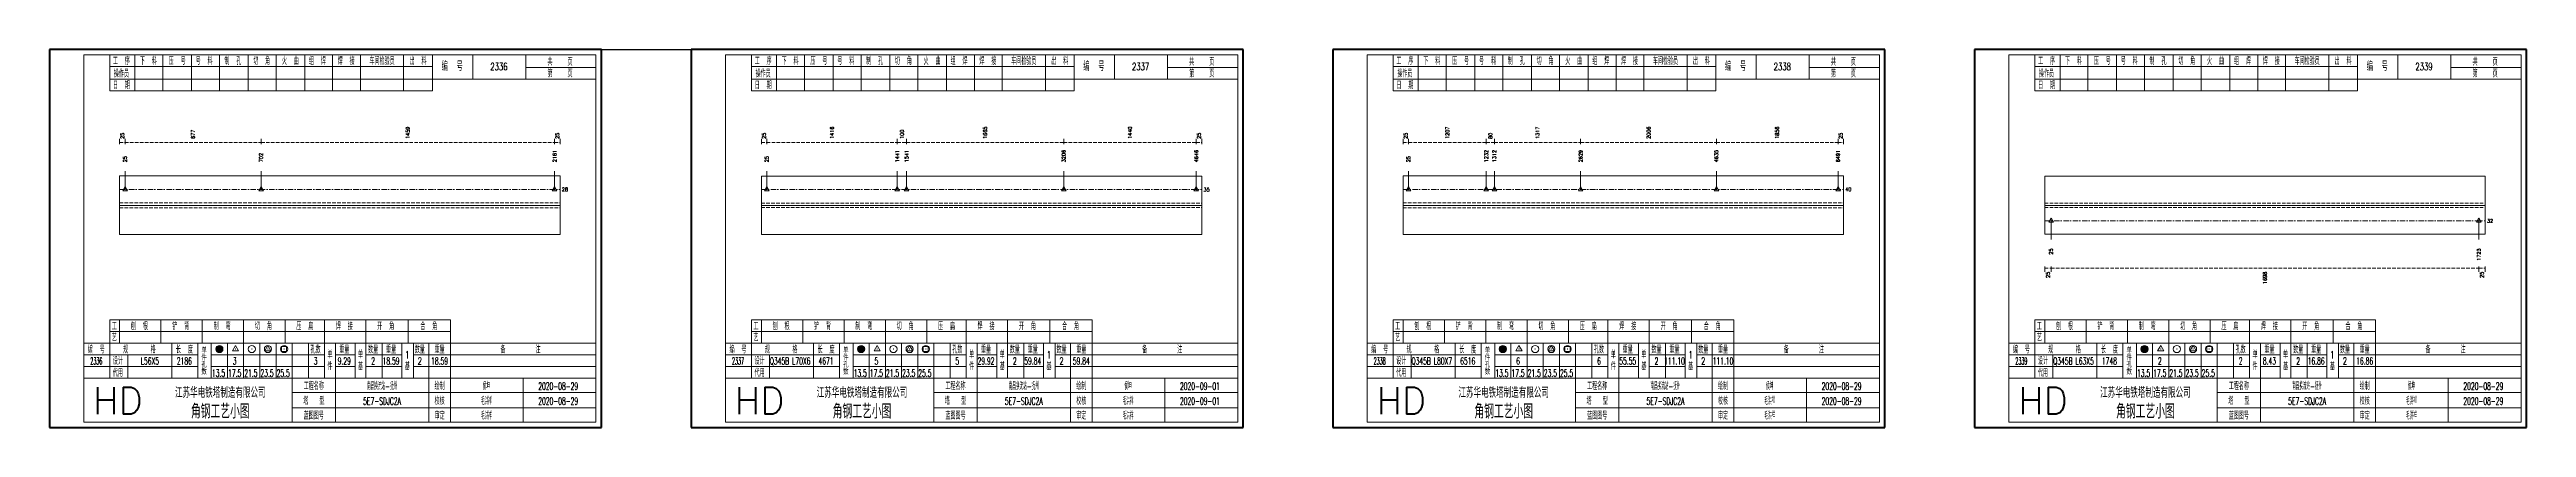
# Model space of a CAD drawing. Extents: x 0 to 5305, y 0 to 1513.
# Drawn here: x 2856 to 4234, y 260 to 471 of the extents above; entities that cross this region are included whole.
import ezdxf
from ezdxf.enums import TextEntityAlignment as Align

# ---------------------------------------------------------------- set-up
doc = ezdxf.new("R2010")
doc.units = 0
doc.header["$MEASUREMENT"] = 0
doc.linetypes.add('一点画线', pattern=[5.2, 3, -1, 0.2, -1])
doc.linetypes.add('虚线', pattern=[2.75, 2, -0.75])
doc.layers.get('0').update_dxf_attribs({"linetype": 'CONTINUOUS', "lineweight": 25})
doc.layers.add('1', color=7, linetype='CONTINUOUS', lineweight=25)
doc.layers.add('4', color=7, linetype='CONTINUOUS', lineweight=25)
doc.styles.get("Standard").update_dxf_attribs({"font": 'simplex.shx', "width": 0.7, "height": 3, "bigfont": 'gbhzfs.shx'})

msp = doc.modelspace()

# ---------------------------------------------------------------- texts
at = {"color": 8, "linetype": 'Continuous', "lineweight": 9}
for s, p in [('1459', (3055.3, 421.2)), ('1207', (3633.7, 421.2)), ('1317', (3683.8, 421.2)), ('2006', (3745.6, 421.2)), ('1856', (3817.1, 421.2)), ('25', (2896.5, 421.2)), ('677', (2935.8, 421.2)), ('25', (3138.5, 421.2)), ('25', (3610.5, 421.2)), ('80', (3657.6, 421.2)), ('25', (3852.5, 421.2))]:
    msp.add_text(s, height=2, rotation=90, dxfattribs=at).set_placement(p, align=Align.MIDDLE_LEFT)
at = {"color": 2, "linetype": 'Continuous', "lineweight": 9}
for s, p in [('1416', (3291.3, 421.2)), ('1665', (3376.5, 421.2)), ('1440', (3457.1, 421.2)), ('25', (3253.5, 421.2)), ('100', (3330.2, 421.2)), ('25', (3495.5, 421.2))]:
    msp.add_text(s, height=2, rotation=90, dxfattribs=at).set_placement(p, align=Align.MIDDLE_LEFT)
at = {"color": 7, "linetype": 'Continuous', "lineweight": 13}
for s, p in [('2161', (3137, 408.2)), ('1232', (3655.3, 408.2)), ('1312', (3659.8, 408.2)), ('2629', (3707.8, 408.2)), ('4635', (3783.3, 408.2)), ('6491', (3851, 408.2)), ('25', (2898, 408.2)), ('702', (2973.7, 408.2)), ('25', (3612, 408.2))]:
    msp.add_text(s, height=2, rotation=90, dxfattribs=at).set_placement(p, align=Align.MIDDLE_LEFT)
at = {"color": 2, "linetype": 'Continuous', "lineweight": 13}
for s, p in [('1441', (3327.6, 408.2)), ('1541', (3332.8, 408.2)), ('3206', (3420.2, 408.2)), ('4646', (3494, 408.2)), ('25', (3255, 408.2))]:
    msp.add_text(s, height=2, rotation=90, dxfattribs=at).set_placement(p, align=Align.MIDDLE_LEFT)
at = {"color": 7, "linetype": 'Continuous', "lineweight": 13}
for s, p in [('28', (3141, 393.1)), ('40', (3855, 393.1)), ('32', (4212, 375.6))]:
    msp.add_text(s, height=2, dxfattribs=at).set_placement(p, align=Align.MIDDLE_LEFT)
at = {"color": 2, "linetype": 'Continuous', "lineweight": 13}
msp.add_text('35', height=2, dxfattribs=at).set_placement((3498, 393), align=Align.MIDDLE_LEFT)
at = {"color": 8, "linetype": 'Continuous', "lineweight": 9}
for s, p in [('25', (3967.8, 347.2)), ('1698', (4088.5, 347.2)), ('25', (4209.2, 347.2))]:
    msp.add_text(s, height=2, rotation=90, dxfattribs=at).set_placement(p, align=Align.MIDDLE_RIGHT)
at = {"layer": '1', "color": 7, "linetype": 'Continuous', "lineweight": 13}
for s, p in [('25', (3969.5, 360.2)), ('1723', (4207.5, 360.2))]:
    msp.add_text(s, height=2, rotation=90, dxfattribs=at).set_placement(p, align=Align.MIDDLE_RIGHT)
at = {"layer": '4', "color": 1, "linetype": 'Continuous', "lineweight": 13}
for s, height, width, p in [('工  序', 4, 0.7, (2896, 464.5)), ('操作员', 4, 0.7, (2896, 457.5)), ('下  料', 4, 0.7, (2911, 464.5)), ('压  号', 4, 0.7, (2927, 464.5)), ('号  料', 4, 0.7, (2942, 464.5)), ('制  孔', 4, 0.7, (2958, 464.5)), ('切  角', 4, 0.7, (2974, 464.5)), ('火  曲', 4, 0.7, (2990, 464.5)), ('组  焊', 4, 0.7, (3005, 464.5)), ('焊  接', 4, 0.7, (3021, 464.5)), ('车间检验员', 4, 0.7, (3041, 464.5)), ('出  料', 4, 0.7, (3061, 464.5)), ('编  号', 5, 0.7, (3080, 461.5)), ('2336', 4, 0.7, (3106, 461.5)), ('共    页', 4, 0.7, (3140, 464)), ('第    页', 4, 0.7, (3140, 457.5)), ('工  序', 4, 0.7, (3610, 464.5)), ('操作员', 4, 0.7, (3610, 457.5)), ('下  料', 4, 0.7, (3625, 464.5)), ('压  号', 4, 0.7, (3641, 464.5)), ('号  料', 4, 0.7, (3656, 464.5)), ('制  孔', 4, 0.7, (3672, 464.5)), ('切  角', 4, 0.7, (3688, 464.5)), ('火  曲', 4, 0.7, (3704, 464.5)), ('组  焊', 4, 0.7, (3719, 464.5)), ('焊  接', 4, 0.7, (3735, 464.5)), ('车间检验员', 4, 0.7, (3755, 464.5)), ('出  料', 4, 0.7, (3775, 464.5)), ('编  号', 5, 0.7, (3794, 461.5)), ('2338', 4, 0.7, (3820, 461.5)), ('共    页', 4, 0.7, (3854, 464)), ('第    页', 4, 0.7, (3854, 457.5)), ('工  序', 4, 0.7, (3967, 464.5)), ('操作员', 4, 0.7, (3967, 457.5)), ('下  料', 4, 0.7, (3982, 464.5)), ('压  号', 4, 0.7, (3998, 464.5)), ('号  料', 4, 0.7, (4013, 464.5)), ('制  孔', 4, 0.7, (4029, 464.5)), ('切  角', 4, 0.7, (4045, 464.5)), ('火  曲', 4, 0.7, (4061, 464.5)), ('组  焊', 4, 0.7, (4076, 464.5)), ('焊  接', 4, 0.7, (4092, 464.5)), ('车间检验员', 4, 0.7, (4112, 464.5)), ('出  料', 4, 0.7, (4132, 464.5)), ('编  号', 5, 0.7, (4151, 461.5)), ('2339', 4, 0.7, (4177, 461.5)), ('共    页', 4, 0.7, (4211, 464)), ('第    页', 4, 0.7, (4211, 457.5)), ('日  期', 4, 0.7, (2896, 451)), ('日  期', 4, 0.7, (3610, 451)), ('日  期', 4, 0.7, (3967, 451)), ('工', 4, 0.7, (2892, 316.8)), ('刨  根', 4, 0.7, (2906, 316.8)), ('铲  背', 4, 0.7, (2929, 316.8)), ('制  弯', 4, 0.7, (2952, 316.8)), ('切  角', 4, 0.7, (2975, 316.8)), ('压  扁', 4, 0.7, (2998, 316.8)), ('焊  接', 4, 0.7, (3020, 316.8)), ('开  角', 4, 0.7, (3043, 316.8)), ('合  角', 4, 0.7, (3067, 316.8)), ('工', 4, 0.7, (3606, 316.8)), ('刨  根', 4, 0.7, (3620, 316.8)), ('铲  背', 4, 0.7, (3643, 316.8)), ('制  弯', 4, 0.7, (3666, 316.8)), ('切  角', 4, 0.7, (3689, 316.8)), ('压  扁', 4, 0.7, (3712, 316.8)), ('焊  接', 4, 0.7, (3734, 316.8)), ('开  角', 4, 0.7, (3757, 316.8)), ('合  角', 4, 0.7, (3781, 316.8)), ('工', 4, 0.7, (3963, 316.8)), ('刨  根', 4, 0.7, (3977, 316.8)), ('铲  背', 4, 0.7, (4000, 316.8)), ('制  弯', 4, 0.7, (4023, 316.8)), ('切  角', 4, 0.7, (4046, 316.8)), ('压  扁', 4, 0.7, (4069, 316.8)), ('焊  接', 4, 0.7, (4091, 316.8)), ('开  角', 4, 0.7, (4114, 316.8)), ('合  角', 4, 0.7, (4138, 316.8)), ('编  号', 4, 0.7, (2882, 303.8)), ('艺', 4, 0.7, (2892, 310.5)), ('规      格', 4, 0.7, (2906, 303.8)), ('长  度', 4, 0.7, (2931, 303.8)), ('孔数', 4, 0.7, (3004, 303.8)), ('单', 4, 0.7, (3012, 301)), ('重量', 4, 0.7, (3020, 303.8)), ('单', 4, 0.7, (3029, 301)), ('数量', 4, 0.7, (3036, 303.8)), ('重量', 4, 0.7, (3046, 303.8)), ('数量', 4, 0.7, (3062, 303.8)), ('重量', 4, 0.7, (3073, 303.8)), ('备        注', 4, 0.7, (3118, 303.8)), ('编  号', 4, 0.7, (3596, 303.8)), ('艺', 4, 0.7, (3606, 310.5)), ('规      格', 4, 0.7, (3620, 303.8)), ('长  度', 4, 0.7, (3645, 303.8)), ('孔数', 4, 0.7, (3718, 303.8)), ('单', 4, 0.7, (3726, 301)), ('重量', 4, 0.7, (3734, 303.8)), ('单', 4, 0.7, (3743, 301)), ('数量', 4, 0.7, (3750, 303.8)), ('重量', 4, 0.7, (3760, 303.8)), ('数量', 4, 0.7, (3776, 303.8)), ('重量', 4, 0.7, (3787, 303.8)), ('备        注', 4, 0.7, (3832, 303.8)), ('编  号', 4, 0.7, (3953, 303.8)), ('艺', 4, 0.7, (3963, 310.5)), ('规      格', 4, 0.7, (3977, 303.8)), ('长  度', 4, 0.7, (4002, 303.8)), ('孔数', 4, 0.7, (4075, 303.8)), ('单', 4, 0.7, (4083, 301)), ('重量', 4, 0.7, (4091, 303.8)), ('单', 4, 0.7, (4100, 301)), ('数量', 4, 0.7, (4107, 303.8)), ('重量', 4, 0.7, (4117, 303.8)), ('数量', 4, 0.7, (4133, 303.8)), ('重量', 4, 0.7, (4144, 303.8)), ('备        注', 4, 0.7, (4189, 303.8)), ('2336', 4, 0.4, (2882, 297.5)), ('代用', 4, 0.7, (2894, 290.8)), ('设计', 4, 0.7, (2894, 297.5)), (' L56X5', 4, 0.5, (2911, 297.5)), ('2186', 4, 0.5, (2931, 297.5)), ('13.5', 4, 0.5, (2950, 290.8)), ('17.5', 4, 0.5, (2959, 290.8)), ('3', 4, 0.5, (2959, 297.5)), ('21.5', 4, 0.5, (2968, 290.8)), ('23.5', 4, 0.5, (2977, 290.8)), ('25.5', 4, 0.5, (2986, 290.8)), ('3', 4, 0.5, (3004, 297.5)), ('件', 4, 0.7, (3012, 294.5)), ('9.29', 4, 0.5, (3020, 297.5)), ('基', 4, 0.7, (3029, 294.5)), ('2', 4, 0.5, (3036, 297.5)), ('18.59', 4, 0.5, (3046, 297.5)), ('基', 4, 0.7, (3055, 294.5)), ('1', 4, 0.5, (3055, 301)), ('2', 4, 0.7, (3062, 297.5)), ('18.59', 4, 0.5, (3073, 297.5)), ('2338', 4, 0.4, (3596, 297.5)), ('代用', 4, 0.7, (3608, 290.8)), ('设计', 4, 0.7, (3608, 297.5)), ('Q345B L80X7', 4, 0.5, (3625, 297.5)), ('6516', 4, 0.5, (3645, 297.5)), ('13.5', 4, 0.5, (3664, 290.8)), ('17.5', 4, 0.5, (3673, 290.8)), ('6', 4, 0.5, (3673, 297.5)), ('21.5', 4, 0.5, (3682, 290.8)), ('23.5', 4, 0.5, (3691, 290.8)), ('25.5', 4, 0.5, (3700, 290.8)), ('6', 4, 0.5, (3718, 297.5)), ('件', 4, 0.7, (3726, 294.5)), ('55.55', 4, 0.5, (3734, 297.5)), ('基', 4, 0.7, (3743, 294.5)), ('2', 4, 0.5, (3750, 297.5)), ('111.10', 4, 0.5, (3760, 297.5)), ('基', 4, 0.7, (3769, 294.5)), ('1', 4, 0.5, (3769, 301)), ('2', 4, 0.7, (3776, 297.5)), ('111.10', 4, 0.5, (3787, 297.5)), ('2339', 4, 0.4, (3953, 297.5)), ('代用', 4, 0.7, (3965, 290.8)), ('设计', 4, 0.7, (3965, 297.5)), ('Q345B L63X5', 4, 0.5, (3982, 297.5)), ('1748', 4, 0.5, (4002, 297.5)), ('13.5', 4, 0.5, (4021, 290.8)), ('17.5', 4, 0.5, (4030, 290.8)), ('2', 4, 0.5, (4030, 297.5)), ('21.5', 4, 0.5, (4039, 290.8)), ('23.5', 4, 0.5, (4048, 290.8)), ('25.5', 4, 0.5, (4057, 290.8)), ('2', 4, 0.5, (4075, 297.5)), ('件', 4, 0.7, (4083, 294.5)), ('8.43', 4, 0.5, (4091, 297.5)), ('基', 4, 0.7, (4100, 294.5)), ('2', 4, 0.5, (4107, 297.5)), ('16.86', 4, 0.5, (4117, 297.5)), ('基', 4, 0.7, (4126, 294.5)), ('1', 4, 0.5, (4126, 301)), ('2', 4, 0.7, (4133, 297.5)), ('16.86', 4, 0.5, (4144, 297.5)), ('江苏华电铁塔制造有限公司', 6, 0.7, (2951, 280)), ('塔   型', 4, 0.7, (3003, 275.2)), ('工程名称', 4, 0.7, (3003, 283.5)), ('5E7-SDJC2A', 4, 0.5, (3041, 275.2)), ('南昌换流站-抚州', 4, 0.5, (3041, 283.5)), ('绘制', 4, 0.7, (3073, 283.5)), ('校核', 4, 0.7, (3073, 275.2)), ('毛洪祥', 4, 0.5, (3099, 275.2)), ('侯坤', 4, 0.5, (3099, 283.5)), ('2020-08-29', 4, 0.5, (3139, 283.5)), ('2020-08-29', 4, 0.5, (3139, 275.2)), ('江苏华电铁塔制造有限公司', 6, 0.7, (3665, 280)), ('塔   型', 4, 0.7, (3717, 275.2)), ('工程名称', 4, 0.7, (3717, 283.5)), ('5E7-SDJC2A', 4, 0.5, (3755, 275.2)), ('南昌换流站-抚州', 4, 0.5, (3755, 283.5)), ('绘制', 4, 0.7, (3787, 283.5)), ('校核', 4, 0.7, (3787, 275.2)), ('毛洪祥', 4, 0.5, (3813, 275.2)), ('侯坤', 4, 0.5, (3813, 283.5)), ('2020-08-29', 4, 0.5, (3853, 283.5)), ('2020-08-29', 4, 0.5, (3853, 275.2)), ('江苏华电铁塔制造有限公司', 6, 0.7, (4022, 280)), ('塔   型', 4, 0.7, (4074, 275.2)), ('工程名称', 4, 0.7, (4074, 283.5)), ('5E7-SDJC2A', 4, 0.5, (4112, 275.2)), ('南昌换流站-抚州', 4, 0.5, (4112, 283.5)), ('绘制', 4, 0.7, (4144, 283.5)), ('校核', 4, 0.7, (4144, 275.2)), ('毛洪祥', 4, 0.5, (4170, 275.2)), ('侯坤', 4, 0.5, (4170, 283.5)), ('2020-08-29', 4, 0.5, (4210, 283.5)), ('2020-08-29', 4, 0.5, (4210, 275.2)), ('角钢工艺小图', 8, 0.8, (2951, 269.5)), ('蓝图图号', 4, 0.7, (3003, 267)), ('审定', 4, 0.7, (3073, 267)), ('毛洪祥', 4, 0.5, (3099, 267)), ('角钢工艺小图', 8, 0.8, (3665, 269.5)), ('蓝图图号', 4, 0.7, (3717, 267)), ('审定', 4, 0.7, (3787, 267)), ('毛洪祥', 4, 0.5, (3813, 267)), ('角钢工艺小图', 8, 0.8, (4022, 269.5)), ('蓝图图号', 4, 0.7, (4074, 267)), ('审定', 4, 0.7, (4144, 267)), ('毛洪祥', 4, 0.5, (4170, 267))]:
    msp.add_text(s, height=height, dxfattribs=dict(at, width=width)).set_placement(p, align=Align.MIDDLE_CENTER)
at = {"layer": '4', "color": 2, "linetype": 'Continuous', "lineweight": 13}
for s, height, width, p in [('工  序', 4, 0.7, (3253, 464.5)), ('操作员', 4, 0.7, (3253, 457.5)), ('下  料', 4, 0.7, (3268, 464.5)), ('压  号', 4, 0.7, (3284, 464.5)), ('号  料', 4, 0.7, (3299, 464.5)), ('制  孔', 4, 0.7, (3315, 464.5)), ('切  角', 4, 0.7, (3331, 464.5)), ('火  曲', 4, 0.7, (3347, 464.5)), ('组  焊', 4, 0.7, (3362, 464.5)), ('焊  接', 4, 0.7, (3378, 464.5)), ('车间检验员', 4, 0.7, (3398, 464.5)), ('出  料', 4, 0.7, (3418, 464.5)), ('编  号', 5, 0.7, (3437, 461.5)), ('2337', 4, 0.7, (3463, 461.5)), ('共    页', 4, 0.7, (3497, 464)), ('第    页', 4, 0.7, (3497, 457.5)), ('日  期', 4, 0.7, (3253, 451)), ('工', 4, 0.7, (3249, 316.8)), ('刨  根', 4, 0.7, (3263, 316.8)), ('铲  背', 4, 0.7, (3286, 316.8)), ('制  弯', 4, 0.7, (3309, 316.8)), ('切  角', 4, 0.7, (3332, 316.8)), ('压  扁', 4, 0.7, (3355, 316.8)), ('焊  接', 4, 0.7, (3377, 316.8)), ('开  角', 4, 0.7, (3400, 316.8)), ('合  角', 4, 0.7, (3424, 316.8)), ('编  号', 4, 0.7, (3239, 303.8)), ('艺', 4, 0.7, (3249, 310.5)), ('规      格', 4, 0.7, (3263, 303.8)), ('长  度', 4, 0.7, (3288, 303.8)), ('孔数', 4, 0.7, (3361, 303.8)), ('单', 4, 0.7, (3369, 301)), ('重量', 4, 0.7, (3377, 303.8)), ('单', 4, 0.7, (3386, 301)), ('数量', 4, 0.7, (3393, 303.8)), ('重量', 4, 0.7, (3403, 303.8)), ('数量', 4, 0.7, (3419, 303.8)), ('重量', 4, 0.7, (3430, 303.8)), ('备        注', 4, 0.7, (3475, 303.8)), ('2337', 4, 0.4, (3239, 297.5)), ('代用', 4, 0.7, (3251, 290.8)), ('设计', 4, 0.7, (3251, 297.5)), ('Q345B L70X6', 4, 0.5, (3268, 297.5)), ('4671', 4, 0.5, (3288, 297.5)), ('13.5', 4, 0.5, (3307, 290.8)), ('17.5', 4, 0.5, (3316, 290.8)), ('5', 4, 0.5, (3316, 297.5)), ('21.5', 4, 0.5, (3325, 290.8)), ('23.5', 4, 0.5, (3334, 290.8)), ('25.5', 4, 0.5, (3343, 290.8)), ('5', 4, 0.5, (3361, 297.5)), ('件', 4, 0.7, (3369, 294.5)), ('29.92', 4, 0.5, (3377, 297.5)), ('基', 4, 0.7, (3386, 294.5)), ('2', 4, 0.5, (3393, 297.5)), ('59.84', 4, 0.5, (3403, 297.5)), ('基', 4, 0.7, (3412, 294.5)), ('1', 4, 0.5, (3412, 301)), ('2', 4, 0.7, (3419, 297.5)), ('59.84', 4, 0.5, (3430, 297.5)), ('江苏华电铁塔制造有限公司', 6, 0.7, (3308, 280)), ('塔   型', 4, 0.7, (3360, 275.2)), ('工程名称', 4, 0.7, (3360, 283.5)), ('5E7-SDJC2A', 4, 0.5, (3398, 275.2)), ('南昌换流站-抚州', 4, 0.5, (3398, 283.5)), ('绘制', 4, 0.7, (3430, 283.5)), ('校核', 4, 0.7, (3430, 275.2)), ('毛洪祥', 4, 0.5, (3456, 275.2)), ('侯坤', 4, 0.5, (3456, 283.5)), ('2020-09-01', 4, 0.5, (3496, 283.5)), ('2020-09-01', 4, 0.5, (3496, 275.2)), ('角钢工艺小图', 8, 0.8, (3308, 269.5)), ('蓝图图号', 4, 0.7, (3360, 267)), ('审定', 4, 0.7, (3430, 267)), ('毛洪祥', 4, 0.5, (3456, 267))]:
    msp.add_text(s, height=height, dxfattribs=dict(at, width=width)).set_placement(p, align=Align.MIDDLE_CENTER)
at = {"layer": '4', "color": 1, "linetype": 'Continuous', "lineweight": 13}
for s, height, p in [('单', 3, (2942, 303.5)), ('单', 3, (3656, 303.5)), ('单', 3, (4013, 303.5)), ('件', 3, (2942, 299.5)), ('孔', 3, (2942, 295.5)), ('数', 3, (2942, 291.5)), ('件', 3, (3656, 299.5)), ('孔', 3, (3656, 295.5)), ('数', 3, (3656, 291.5)), ('件', 3, (4013, 299.5)), ('孔', 3, (4013, 295.5)), ('数', 3, (4013, 291.5)), ('HD', 15, (2894, 275.5)), ('HD', 15, (3608, 275.5)), ('HD', 15, (3965, 275.5))]:
    msp.add_text(s, height=height, dxfattribs=at).set_placement(p, align=Align.MIDDLE_CENTER)
at = {"layer": '4', "color": 2, "linetype": 'Continuous', "lineweight": 13}
for s, height, p in [('单', 3, (3299, 303.5)), ('件', 3, (3299, 299.5)), ('孔', 3, (3299, 295.5)), ('数', 3, (3299, 291.5)), ('HD', 15, (3251, 275.5))]:
    msp.add_text(s, height=height, dxfattribs=at).set_placement(p, align=Align.MIDDLE_CENTER)

# ---------------------------------------------------------------- linework, layer by layer
at = {"color": 0, "linetype": 'Continuous'}
msp.add_line((3163, 471), (3213, 471), dxfattribs=at)
at = {"color": 8, "linetype": 'Continuous', "lineweight": 9}
for p, q in [((2895, 418.2), (2895, 421.2)), ((2898, 418.2), (2898, 421.2)), ((2898, 418.2), (2898, 421.2)), ((2973.7, 418.2), (2973.7, 421.2)), ((2973.7, 418.2), (2973.7, 421.2)), ((3137, 418.2), (3137, 421.2)), ((3137, 418.2), (3137, 421.2)), ((3140, 418.2), (3140, 421.2)), ((3609, 418.2), (3609, 421.2)), ((3612, 418.2), (3612, 421.2)), ((3612, 418.2), (3612, 421.2)), ((3655.3, 418.2), (3655.3, 421.2)), ((3655.3, 418.2), (3655.3, 421.2)), ((3659.8, 418.2), (3659.8, 421.2)), ((3659.8, 418.2), (3659.8, 421.2)), ((3707.8, 418.2), (3707.8, 421.2)), ((3707.8, 418.2), (3707.8, 421.2)), ((3783.3, 418.2), (3783.3, 421.2)), ((3783.3, 418.2), (3783.3, 421.2)), ((3851, 418.2), (3851, 421.2)), ((3851, 418.2), (3851, 421.2)), ((3854, 418.2), (3854, 421.2)), ((3966, 350.2), (3966, 347.2)), ((3969.5, 350.2), (3969.5, 347.2)), ((3969.5, 350.2), (3969.5, 347.2)), ((4207.5, 350.2), (4207.5, 347.2)), ((4207.5, 350.2), (4207.5, 347.2)), ((4211, 350.2), (4211, 347.2))]:
    msp.add_line(p, q, dxfattribs=at)
at = {"color": 8, "linetype": '虚线', "lineweight": 9}
for p, q in [((2895, 419.2), (2898, 419.2)), ((2898, 419.2), (2973.7, 419.2)), ((2973.7, 419.2), (3137, 419.2)), ((3137, 419.2), (3140, 419.2)), ((3609, 419.2), (3612, 419.2)), ((3612, 419.2), (3655.3, 419.2)), ((3655.3, 419.2), (3659.8, 419.2)), ((3659.8, 419.2), (3707.8, 419.2)), ((3707.8, 419.2), (3783.3, 419.2)), ((3783.3, 419.2), (3851, 419.2)), ((3851, 419.2), (3854, 419.2)), ((3966, 349.2), (3969.5, 349.2)), ((3969.5, 349.2), (4207.5, 349.2)), ((4207.5, 349.2), (4211, 349.2))]:
    msp.add_line(p, q, dxfattribs=at)
at = {"color": 2, "linetype": 'Continuous', "lineweight": 9}
for p, q in [((3252, 418.2), (3252, 421.2)), ((3255, 418.2), (3255, 421.2)), ((3255, 418.2), (3255, 421.2)), ((3327.6, 418.2), (3327.6, 421.2)), ((3327.6, 418.2), (3327.6, 421.2)), ((3332.8, 418.2), (3332.8, 421.2)), ((3332.8, 418.2), (3332.8, 421.2)), ((3420.2, 418.2), (3420.2, 421.2)), ((3420.2, 418.2), (3420.2, 421.2)), ((3494, 418.2), (3494, 421.2)), ((3494, 418.2), (3494, 421.2)), ((3497, 418.2), (3497, 421.2))]:
    msp.add_line(p, q, dxfattribs=at)
at = {"color": 2, "linetype": '虚线', "lineweight": 9}
for p, q in [((3252, 419.2), (3255, 419.2)), ((3255, 419.2), (3327.6, 419.2)), ((3327.6, 419.2), (3332.8, 419.2)), ((3332.8, 419.2), (3420.2, 419.2)), ((3420.2, 419.2), (3494, 419.2)), ((3494, 419.2), (3497, 419.2))]:
    msp.add_line(p, q, dxfattribs=at)
at = {"color": 7, "linetype": 'Continuous', "lineweight": 18}
for p, q in [((2895, 400.6), (2895, 367.9)), ((2895, 400.6), (3140, 400.6)), ((3140, 400.6), (3140, 367.9)), ((3609, 400.6), (3609, 367.9)), ((3609, 400.6), (3854, 400.6)), ((3854, 400.6), (3854, 367.9)), ((3966, 400.4), (3966, 368.1)), ((3966, 400.4), (4211, 400.4)), ((4211, 400.4), (4211, 368.1)), ((2895, 384.2), (3140, 384.2)), ((3609, 384.2), (3854, 384.2)), ((3966, 384.2), (4211, 384.2))]:
    msp.add_line(p, q, dxfattribs=at)
at = {"color": 7, "linetype": 'Continuous', "lineweight": 13}
for p, q in [((2898, 393.1), (2898, 403.2)), ((2973.7, 393.1), (2973.7, 403.2)), ((3137, 393.1), (3137, 403.2)), ((3612, 393.1), (3612, 403.2)), ((3655.3, 393.1), (3655.3, 403.2)), ((3659.8, 393.1), (3659.8, 403.2)), ((3707.8, 393.1), (3707.8, 403.2)), ((3783.3, 393.1), (3783.3, 403.2)), ((3851, 393.1), (3851, 403.2)), ((2898, 394.6), (2896.7, 392.3)), ((2896.7, 392.3), (2899.3, 392.3)), ((2897.8, 392.9), (2898.2, 393.2)), ((2898.2, 392.9), (2897.8, 393.2)), ((2899.3, 392.3), (2898, 394.6)), ((2973.7, 394.6), (2972.4, 392.3)), ((2972.4, 392.3), (2975, 392.3)), ((2973.5, 392.9), (2973.8, 393.2)), ((2973.8, 392.9), (2973.5, 393.2)), ((2975, 392.3), (2973.7, 394.6)), ((3137, 394.6), (3135.7, 392.3)), ((3135.7, 392.3), (3138.3, 392.3)), ((3136.8, 392.9), (3137.2, 393.2)), ((3137.2, 392.9), (3136.8, 393.2)), ((3138.3, 392.3), (3137, 394.6)), ((3612, 394.6), (3610.7, 392.3)), ((3610.7, 392.3), (3613.3, 392.3)), ((3611.8, 392.9), (3612.2, 393.2)), ((3612.2, 392.9), (3611.8, 393.2)), ((3613.3, 392.3), (3612, 394.6)), ((3655.3, 394.6), (3654, 392.3)), ((3654, 392.3), (3656.6, 392.3)), ((3655.2, 392.9), (3655.5, 393.2)), ((3655.5, 392.9), (3655.2, 393.2)), ((3656.6, 392.3), (3655.3, 394.6)), ((3659.8, 394.6), (3658.5, 392.3)), ((3658.5, 392.3), (3661.1, 392.3)), ((3659.7, 392.9), (3660, 393.2)), ((3660, 392.9), (3659.7, 393.2)), ((3661.1, 392.3), (3659.8, 394.6)), ((3707.8, 394.6), (3706.6, 392.3)), ((3706.6, 392.3), (3709.1, 392.3)), ((3707.7, 392.9), (3708, 393.2)), ((3708, 392.9), (3707.7, 393.2)), ((3709.1, 392.3), (3707.8, 394.6)), ((3783.3, 394.6), (3782, 392.3)), ((3782, 392.3), (3784.6, 392.3)), ((3783.1, 392.9), (3783.4, 393.2)), ((3783.4, 392.9), (3783.1, 393.2)), ((3784.6, 392.3), (3783.3, 394.6)), ((3851, 394.6), (3849.7, 392.3)), ((3849.7, 392.3), (3852.3, 392.3)), ((3850.8, 392.9), (3851.2, 393.2)), ((3851.2, 392.9), (3850.8, 393.2)), ((3852.3, 392.3), (3851, 394.6)), ((3969.5, 375.6), (3969.5, 365.2)), ((4207.5, 375.6), (4207.5, 365.2))]:
    msp.add_line(p, q, dxfattribs=at)
at = {"color": 2, "linetype": 'Continuous', "lineweight": 18}
for p, q in [((3252, 400.5), (3252, 368)), ((3252, 400.5), (3497, 400.5)), ((3497, 400.5), (3497, 368)), ((3252, 384.2), (3497, 384.2))]:
    msp.add_line(p, q, dxfattribs=at)
at = {"color": 2, "linetype": 'Continuous', "lineweight": 13}
for p, q in [((3255, 393), (3255, 403.2)), ((3327.6, 393), (3327.6, 403.2)), ((3332.8, 393), (3332.8, 403.2)), ((3420.2, 393), (3420.2, 403.2)), ((3494, 393), (3494, 403.2)), ((3255, 394.5), (3253.7, 392.3)), ((3253.7, 392.3), (3256.3, 392.3)), ((3254.8, 392.9), (3255.2, 393.2)), ((3255.2, 392.9), (3254.8, 393.2)), ((3256.3, 392.3), (3255, 394.5)), ((3327.6, 394.5), (3326.3, 392.3)), ((3326.3, 392.3), (3328.9, 392.3)), ((3327.4, 392.9), (3327.7, 393.2)), ((3327.7, 392.9), (3327.4, 393.2)), ((3328.9, 392.3), (3327.6, 394.5)), ((3332.8, 394.5), (3331.5, 392.3)), ((3331.5, 392.3), (3334.1, 392.3)), ((3332.7, 392.9), (3333, 393.2)), ((3333, 392.9), (3332.7, 393.2)), ((3334.1, 392.3), (3332.8, 394.5)), ((3420.2, 394.5), (3418.9, 392.3)), ((3418.9, 392.3), (3421.5, 392.3)), ((3420, 392.9), (3420.3, 393.2)), ((3420.3, 392.9), (3420, 393.2)), ((3421.5, 392.3), (3420.2, 394.5)), ((3494, 394.5), (3492.7, 392.3)), ((3492.7, 392.3), (3495.3, 392.3)), ((3493.8, 392.9), (3494.2, 393.2)), ((3494.2, 392.9), (3493.8, 393.2)), ((3495.3, 392.3), (3494, 394.5))]:
    msp.add_line(p, q, dxfattribs=at)
at = {"color": 3, "linetype": '一点画线', "lineweight": 13}
for p, q in [((2895, 393.1), (3140, 393.1)), ((3609, 393.1), (3854, 393.1)), ((3966, 375.6), (4211, 375.6))]:
    msp.add_line(p, q, dxfattribs=at)
at = {"color": 2, "linetype": '一点画线', "lineweight": 13}
msp.add_line((3252, 393), (3497, 393), dxfattribs=at)
at = {"color": 1, "linetype": '虚线', "lineweight": 18}
for p, q in [((2895, 385.6), (3140, 385.6)), ((2895, 382.9), (3140, 382.9)), ((3609, 385.6), (3854, 385.6)), ((3609, 382.9), (3854, 382.9)), ((3966, 385.4), (4211, 385.4)), ((3966, 383.1), (4211, 383.1))]:
    msp.add_line(p, q, dxfattribs=at)
at = {"color": 2, "linetype": '虚线', "lineweight": 18}
for p, q in [((3252, 385.5), (3497, 385.5)), ((3252, 383), (3497, 383))]:
    msp.add_line(p, q, dxfattribs=at)
at = {"layer": '1', "color": 7, "linetype": 'Continuous', "lineweight": 13}
for p, q in [((3969.5, 377.1), (3968.2, 374.8)), ((3968.2, 374.8), (3970.8, 374.8)), ((3969.4, 375.4), (3969.7, 375.7)), ((3969.7, 375.4), (3969.4, 375.7)), ((3970.8, 374.8), (3969.5, 377.1)), ((4207.5, 377.1), (4206.2, 374.8)), ((4206.2, 374.8), (4208.8, 374.8)), ((4207.3, 375.4), (4207.6, 375.7)), ((4207.6, 375.4), (4207.3, 375.7)), ((4208.8, 374.8), (4207.5, 377.1))]:
    msp.add_line(p, q, dxfattribs=at)
at = {"layer": '1', "color": 7, "linetype": 'Continuous', "lineweight": 18}
for p, q in [((2895, 367.9), (3140, 367.9)), ((3609, 367.9), (3854, 367.9)), ((3966, 368.1), (4211, 368.1))]:
    msp.add_line(p, q, dxfattribs=at)
at = {"layer": '1', "color": 2, "linetype": 'Continuous', "lineweight": 18}
msp.add_line((3252, 368), (3497, 368), dxfattribs=at)
at = {"layer": '4', "color": 1, "linetype": 'Continuous', "lineweight": 50}
for p, q in [((3163, 471), (2856, 471)), ((2856, 471), (2856, 260.5)), ((3163, 260.5), (3163, 471)), ((3877, 471), (3570, 471)), ((3570, 471), (3570, 260.5)), ((3877, 260.5), (3877, 471)), ((4234, 471), (3927, 471)), ((3927, 471), (3927, 260.5)), ((4234, 260.5), (4234, 471)), ((2856, 260.5), (3163, 260.5)), ((3570, 260.5), (3877, 260.5)), ((3927, 260.5), (4234, 260.5))]:
    msp.add_line(p, q, dxfattribs=at)
at = {"layer": '4', "color": 2, "linetype": 'Continuous', "lineweight": 50}
for p, q in [((3520, 471), (3213, 471)), ((3213, 471), (3213, 260.5)), ((3520, 260.5), (3520, 471)), ((3213, 260.5), (3520, 260.5))]:
    msp.add_line(p, q, dxfattribs=at)
at = {"layer": '4', "color": 1, "linetype": 'Continuous', "lineweight": 18}
for p, q in [((3160, 468), (2875, 468)), ((2875, 468), (2875, 263.5)), ((2889.5, 468), (2889.5, 448)), ((2889.5, 461.5), (3069, 461.5)), ((2903.5, 468), (2903.5, 448)), ((2919, 468), (2919, 448)), ((2935, 468), (2935, 448)), ((2950.5, 468), (2950.5, 448)), ((2966.5, 468), (2966.5, 448)), ((2982, 468), (2982, 448)), ((2998, 468), (2998, 448)), ((3013.5, 468), (3013.5, 448)), ((3029, 468), (3029, 448)), ((3053, 468), (3053, 448)), ((3069, 468), (3069, 448)), ((3091.5, 468), (3091.5, 454.5)), ((3121, 468), (3121, 454.5)), ((3121, 461), (3160, 461)), ((3160, 263.5), (3160, 468)), ((3874, 468), (3589, 468)), ((3589, 468), (3589, 263.5)), ((3603.5, 468), (3603.5, 448)), ((3603.5, 461.5), (3783, 461.5)), ((3617.5, 468), (3617.5, 448)), ((3633, 468), (3633, 448)), ((3649, 468), (3649, 448)), ((3664.5, 468), (3664.5, 448)), ((3680.5, 468), (3680.5, 448)), ((3696, 468), (3696, 448)), ((3712, 468), (3712, 448)), ((3727.5, 468), (3727.5, 448)), ((3743, 468), (3743, 448)), ((3767, 468), (3767, 448)), ((3783, 468), (3783, 448)), ((3805.5, 468), (3805.5, 454.5)), ((3835, 468), (3835, 454.5)), ((3835, 461), (3874, 461)), ((3874, 263.5), (3874, 468)), ((4231, 468), (3946, 468)), ((3946, 468), (3946, 263.5)), ((3960.5, 468), (3960.5, 448)), ((3960.5, 461.5), (4140, 461.5)), ((3974.5, 468), (3974.5, 448)), ((3990, 468), (3990, 448)), ((4006, 468), (4006, 448)), ((4021.5, 468), (4021.5, 448)), ((4037.5, 468), (4037.5, 448)), ((4053, 468), (4053, 448)), ((4069, 468), (4069, 448)), ((4084.5, 468), (4084.5, 448)), ((4100, 468), (4100, 448)), ((4124, 468), (4124, 448)), ((4140, 468), (4140, 448)), ((4162.5, 468), (4162.5, 454.5)), ((4192, 468), (4192, 454.5)), ((4192, 461), (4231, 461)), ((4231, 263.5), (4231, 468)), ((2889.5, 454.5), (3160, 454.5)), ((2889.5, 448), (3069, 448)), ((3603.5, 454.5), (3874, 454.5)), ((3603.5, 448), (3783, 448)), ((3960.5, 454.5), (4231, 454.5)), ((3960.5, 448), (4140, 448)), ((2889.5, 320.5), (3079, 320.5)), ((2889.5, 320.5), (2889.5, 307.5)), ((2895, 320.5), (2895, 307.5)), ((2918, 320.5), (2918, 307.5)), ((2941, 320.5), (2941, 307.5)), ((2964, 320.5), (2964, 307.5)), ((2987, 320.5), (2987, 307.5)), ((3009, 320.5), (3009, 307.5)), ((3032, 320.5), (3032, 307.5)), ((3055.5, 320.5), (3055.5, 307.5)), ((3079, 320.5), (3079, 307.5)), ((3603.5, 320.5), (3793, 320.5)), ((3603.5, 320.5), (3603.5, 307.5)), ((3609, 320.5), (3609, 307.5)), ((3632, 320.5), (3632, 307.5)), ((3655, 320.5), (3655, 307.5)), ((3678, 320.5), (3678, 307.5)), ((3701, 320.5), (3701, 307.5)), ((3723, 320.5), (3723, 307.5)), ((3746, 320.5), (3746, 307.5)), ((3769.5, 320.5), (3769.5, 307.5)), ((3793, 320.5), (3793, 307.5)), ((3960.5, 320.5), (4150, 320.5)), ((3960.5, 320.5), (3960.5, 307.5)), ((3966, 320.5), (3966, 307.5)), ((3989, 320.5), (3989, 307.5)), ((4012, 320.5), (4012, 307.5)), ((4035, 320.5), (4035, 307.5)), ((4058, 320.5), (4058, 307.5)), ((4080, 320.5), (4080, 307.5)), ((4103, 320.5), (4103, 307.5)), ((4126.5, 320.5), (4126.5, 307.5)), ((4150, 320.5), (4150, 307.5)), ((2875, 307.5), (3160, 307.5)), ((2889.5, 314), (3079, 314)), ((2889.5, 307.5), (2889.5, 288)), ((2924, 307.5), (2924, 288)), ((2938.5, 307.5), (2938.5, 288)), ((2946, 307.5), (2946, 288)), ((2955, 307.5), (2955, 288)), ((2964, 307.5), (2964, 288)), ((2973, 307.5), (2973, 288)), ((2982, 307.5), (2982, 288)), ((2991, 307.5), (2991, 288)), ((3000, 307.5), (3000, 288)), ((3009, 307.5), (3009, 288)), ((3015, 307.5), (3015, 288)), ((3026, 307.5), (3026, 288)), ((3032, 307.5), (3032, 288)), ((3041, 307.5), (3041, 288)), ((3052, 307.5), (3052, 288)), ((3058.5, 307.5), (3058.5, 288)), ((3067, 307.5), (3067, 288)), ((3079, 307.5), (3079, 288)), ((3589, 307.5), (3874, 307.5)), ((3603.5, 314), (3793, 314)), ((3603.5, 307.5), (3603.5, 288)), ((3638, 307.5), (3638, 288)), ((3652.5, 307.5), (3652.5, 288)), ((3660, 307.5), (3660, 288)), ((3669, 307.5), (3669, 288)), ((3678, 307.5), (3678, 288)), ((3687, 307.5), (3687, 288)), ((3696, 307.5), (3696, 288)), ((3705, 307.5), (3705, 288)), ((3714, 307.5), (3714, 288)), ((3723, 307.5), (3723, 288)), ((3729, 307.5), (3729, 288)), ((3740, 307.5), (3740, 288)), ((3746, 307.5), (3746, 288)), ((3755, 307.5), (3755, 288)), ((3766, 307.5), (3766, 288)), ((3772.5, 307.5), (3772.5, 288)), ((3781, 307.5), (3781, 288)), ((3793, 307.5), (3793, 288)), ((3946, 307.5), (4231, 307.5)), ((3960.5, 314), (4150, 314)), ((3960.5, 307.5), (3960.5, 288)), ((3995, 307.5), (3995, 288)), ((4009.5, 307.5), (4009.5, 288)), ((4017, 307.5), (4017, 288)), ((4026, 307.5), (4026, 288)), ((4035, 307.5), (4035, 288)), ((4044, 307.5), (4044, 288)), ((4053, 307.5), (4053, 288)), ((4062, 307.5), (4062, 288)), ((4071, 307.5), (4071, 288)), ((4080, 307.5), (4080, 288)), ((4086, 307.5), (4086, 288)), ((4097, 307.5), (4097, 288)), ((4103, 307.5), (4103, 288)), ((4112, 307.5), (4112, 288)), ((4123, 307.5), (4123, 288)), ((4129.5, 307.5), (4129.5, 288)), ((4138, 307.5), (4138, 288)), ((4150, 307.5), (4150, 288)), ((2875, 301), (2938.5, 301)), ((2875, 294.5), (2938.5, 294.5)), ((2899.5, 301), (2899.5, 288)), ((2946, 301), (3009, 301)), ((2946, 294.5), (3009, 294.5)), ((3015, 301), (3026, 301)), ((3015, 294.5), (3026, 294.5)), ((3032, 301), (3052, 301)), ((3032, 294.5), (3052, 294.5)), ((3058.5, 301), (3160, 301)), ((3058.5, 294.5), (3160, 294.5)), ((3589, 301), (3652.5, 301)), ((3589, 294.5), (3652.5, 294.5)), ((3613.5, 301), (3613.5, 288)), ((3660, 301), (3723, 301)), ((3660, 294.5), (3723, 294.5)), ((3729, 301), (3740, 301)), ((3729, 294.5), (3740, 294.5)), ((3746, 301), (3766, 301)), ((3746, 294.5), (3766, 294.5)), ((3772.5, 301), (3874, 301)), ((3772.5, 294.5), (3874, 294.5)), ((3946, 301), (4009.5, 301)), ((3946, 294.5), (4009.5, 294.5)), ((3970.5, 301), (3970.5, 288)), ((4017, 301), (4080, 301)), ((4017, 294.5), (4080, 294.5)), ((4086, 301), (4097, 301)), ((4086, 294.5), (4097, 294.5)), ((4103, 301), (4123, 301)), ((4103, 294.5), (4123, 294.5)), ((4129.5, 301), (4231, 301)), ((4129.5, 294.5), (4231, 294.5)), ((2875, 288), (3160, 288)), ((2991, 288), (2991, 263.5)), ((2991, 280), (3160, 280)), ((3015, 288), (3015, 263.5)), ((3067, 288), (3067, 263.5)), ((3079, 288), (3079, 263.5)), ((3119.5, 288), (3119.5, 263.5)), ((3589, 288), (3874, 288)), ((3705, 288), (3705, 263.5)), ((3705, 280), (3874, 280)), ((3729, 288), (3729, 263.5)), ((3781, 288), (3781, 263.5)), ((3793, 288), (3793, 263.5)), ((3833.5, 288), (3833.5, 263.5)), ((3946, 288), (4231, 288)), ((4062, 288), (4062, 263.5)), ((4062, 280), (4231, 280)), ((4086, 288), (4086, 263.5)), ((4138, 288), (4138, 263.5)), ((4150, 288), (4150, 263.5)), ((4190.5, 288), (4190.5, 263.5)), ((2875, 263.5), (3160, 263.5)), ((2991, 271.5), (3160, 271.5)), ((3589, 263.5), (3874, 263.5)), ((3705, 271.5), (3874, 271.5)), ((3946, 263.5), (4231, 263.5)), ((4062, 271.5), (4231, 271.5))]:
    msp.add_line(p, q, dxfattribs=at)
at = {"layer": '4', "color": 2, "linetype": 'Continuous', "lineweight": 18}
for p, q in [((3517, 468), (3232, 468)), ((3232, 468), (3232, 263.5)), ((3246.5, 468), (3246.5, 448)), ((3246.5, 461.5), (3426, 461.5)), ((3260.5, 468), (3260.5, 448)), ((3276, 468), (3276, 448)), ((3292, 468), (3292, 448)), ((3307.5, 468), (3307.5, 448)), ((3323.5, 468), (3323.5, 448)), ((3339, 468), (3339, 448)), ((3355, 468), (3355, 448)), ((3370.5, 468), (3370.5, 448)), ((3386, 468), (3386, 448)), ((3410, 468), (3410, 448)), ((3426, 468), (3426, 448)), ((3448.5, 468), (3448.5, 454.5)), ((3478, 468), (3478, 454.5)), ((3478, 461), (3517, 461)), ((3517, 263.5), (3517, 468)), ((3246.5, 454.5), (3517, 454.5)), ((3246.5, 448), (3426, 448)), ((3246.5, 320.5), (3436, 320.5)), ((3246.5, 320.5), (3246.5, 307.5)), ((3252, 320.5), (3252, 307.5)), ((3275, 320.5), (3275, 307.5)), ((3298, 320.5), (3298, 307.5)), ((3321, 320.5), (3321, 307.5)), ((3344, 320.5), (3344, 307.5)), ((3366, 320.5), (3366, 307.5)), ((3389, 320.5), (3389, 307.5)), ((3412.5, 320.5), (3412.5, 307.5)), ((3436, 320.5), (3436, 307.5)), ((3232, 307.5), (3517, 307.5)), ((3246.5, 314), (3436, 314)), ((3246.5, 307.5), (3246.5, 288)), ((3281, 307.5), (3281, 288)), ((3295.5, 307.5), (3295.5, 288)), ((3303, 307.5), (3303, 288)), ((3312, 307.5), (3312, 288)), ((3321, 307.5), (3321, 288)), ((3330, 307.5), (3330, 288)), ((3339, 307.5), (3339, 288)), ((3348, 307.5), (3348, 288)), ((3357, 307.5), (3357, 288)), ((3366, 307.5), (3366, 288)), ((3372, 307.5), (3372, 288)), ((3383, 307.5), (3383, 288)), ((3389, 307.5), (3389, 288)), ((3398, 307.5), (3398, 288)), ((3409, 307.5), (3409, 288)), ((3415.5, 307.5), (3415.5, 288)), ((3424, 307.5), (3424, 288)), ((3436, 307.5), (3436, 288)), ((3232, 301), (3295.5, 301)), ((3232, 294.5), (3295.5, 294.5)), ((3256.5, 301), (3256.5, 288)), ((3303, 301), (3366, 301)), ((3303, 294.5), (3366, 294.5)), ((3372, 301), (3383, 301)), ((3372, 294.5), (3383, 294.5)), ((3389, 301), (3409, 301)), ((3389, 294.5), (3409, 294.5)), ((3415.5, 301), (3517, 301)), ((3415.5, 294.5), (3517, 294.5)), ((3232, 288), (3517, 288)), ((3348, 288), (3348, 263.5)), ((3348, 280), (3517, 280)), ((3372, 288), (3372, 263.5)), ((3424, 288), (3424, 263.5)), ((3436, 288), (3436, 263.5)), ((3476.5, 288), (3476.5, 263.5)), ((3232, 263.5), (3517, 263.5)), ((3348, 271.5), (3517, 271.5))]:
    msp.add_line(p, q, dxfattribs=at)
at = {"layer": '4', "color": 7, "linetype": 'Continuous', "lineweight": 13}
for p, q in [((2959.5, 306.2), (2957.8, 303.2)), ((2957.8, 303.2), (2961.2, 303.2)), ((2959.3, 304.1), (2959.7, 304.4)), ((2959.7, 304.1), (2959.3, 304.4)), ((2961.2, 303.2), (2959.5, 306.2)), ((2968.3, 304.1), (2968.7, 304.4)), ((2968.7, 304.1), (2968.3, 304.4)), ((2977.5, 306.2), (2975.8, 303.2)), ((2975.8, 303.2), (2979.2, 303.2)), ((2977.3, 304.1), (2977.7, 304.4)), ((2977.7, 304.1), (2977.3, 304.4)), ((2979.2, 303.2), (2977.5, 306.2)), ((2985.1, 302.8), (2985.1, 305.7)), ((2985.1, 305.7), (2987.9, 305.7)), ((2986.3, 304.1), (2986.7, 304.4)), ((2986.7, 304.1), (2986.3, 304.4)), ((2987.9, 305.7), (2987.9, 302.8)), ((3673.5, 306.2), (3671.8, 303.2)), ((3671.8, 303.2), (3675.2, 303.2)), ((3673.3, 304.1), (3673.7, 304.4)), ((3673.7, 304.1), (3673.3, 304.4)), ((3675.2, 303.2), (3673.5, 306.2)), ((3682.3, 304.1), (3682.7, 304.4)), ((3682.7, 304.1), (3682.3, 304.4)), ((3691.5, 306.2), (3689.8, 303.2)), ((3689.8, 303.2), (3693.2, 303.2)), ((3691.3, 304.1), (3691.7, 304.4)), ((3691.7, 304.1), (3691.3, 304.4)), ((3693.2, 303.2), (3691.5, 306.2)), ((3699.1, 302.8), (3699.1, 305.7)), ((3699.1, 305.7), (3701.9, 305.7)), ((3700.3, 304.1), (3700.7, 304.4)), ((3700.7, 304.1), (3700.3, 304.4)), ((3701.9, 305.7), (3701.9, 302.8)), ((4030.5, 306.2), (4028.8, 303.2)), ((4028.8, 303.2), (4032.2, 303.2)), ((4030.3, 304.1), (4030.7, 304.4)), ((4030.7, 304.1), (4030.3, 304.4)), ((4032.2, 303.2), (4030.5, 306.2)), ((4039.3, 304.1), (4039.7, 304.4)), ((4039.7, 304.1), (4039.3, 304.4)), ((4048.5, 306.2), (4046.8, 303.2)), ((4046.8, 303.2), (4050.2, 303.2)), ((4048.3, 304.1), (4048.7, 304.4)), ((4048.7, 304.1), (4048.3, 304.4)), ((4050.2, 303.2), (4048.5, 306.2)), ((4056.1, 302.8), (4056.1, 305.7)), ((4056.1, 305.7), (4058.9, 305.7)), ((4057.3, 304.1), (4057.7, 304.4)), ((4057.7, 304.1), (4057.3, 304.4)), ((4058.9, 305.7), (4058.9, 302.8)), ((2987.9, 302.8), (2985.1, 302.8)), ((3701.9, 302.8), (3699.1, 302.8)), ((4058.9, 302.8), (4056.1, 302.8))]:
    msp.add_line(p, q, dxfattribs=at)
at = {"layer": '4', "color": 2, "linetype": 'Continuous', "lineweight": 13}
for p, q in [((3316.5, 306.2), (3314.8, 303.2)), ((3314.8, 303.2), (3318.2, 303.2)), ((3316.3, 304.1), (3316.7, 304.4)), ((3316.7, 304.1), (3316.3, 304.4)), ((3318.2, 303.2), (3316.5, 306.2)), ((3325.3, 304.1), (3325.7, 304.4)), ((3325.7, 304.1), (3325.3, 304.4)), ((3334.5, 306.2), (3332.8, 303.2)), ((3332.8, 303.2), (3336.2, 303.2)), ((3334.3, 304.1), (3334.7, 304.4)), ((3334.7, 304.1), (3334.3, 304.4)), ((3336.2, 303.2), (3334.5, 306.2)), ((3342.1, 302.8), (3342.1, 305.7)), ((3342.1, 305.7), (3344.9, 305.7)), ((3343.3, 304.1), (3343.7, 304.4)), ((3343.7, 304.1), (3343.3, 304.4)), ((3344.9, 305.7), (3344.9, 302.8)), ((3344.9, 302.8), (3342.1, 302.8))]:
    msp.add_line(p, q, dxfattribs=at)
at = {"layer": '4', "color": 7, "linetype": 'Continuous', "lineweight": 13}
for centre, radius in [((2950.5, 304.2), 2), ((2950.5, 304.2), 1.8), ((2950.5, 304.2), 1.6), ((2950.5, 304.2), 1.4), ((2950.5, 304.2), 1.2), ((2950.5, 304.2), 1), ((2950.5, 304.2), 0.8), ((2950.5, 304.2), 0.6), ((2950.5, 304.2), 0.4), ((2950.5, 304.2), 0.2), ((2968.5, 304.2), 2), ((2977.5, 304.2), 2), ((2986.5, 304.2), 2), ((3664.5, 304.2), 2), ((3664.5, 304.2), 1.8), ((3664.5, 304.2), 1.6), ((3664.5, 304.2), 1.4), ((3664.5, 304.2), 1.2), ((3664.5, 304.2), 1), ((3664.5, 304.2), 0.8), ((3664.5, 304.2), 0.6), ((3664.5, 304.2), 0.4), ((3664.5, 304.2), 0.2), ((3682.5, 304.2), 2), ((3691.5, 304.2), 2), ((3700.5, 304.2), 2), ((4021.5, 304.2), 2), ((4021.5, 304.2), 1.8), ((4021.5, 304.2), 1.6), ((4021.5, 304.2), 1.4), ((4021.5, 304.2), 1.2), ((4021.5, 304.2), 1), ((4021.5, 304.2), 0.8), ((4021.5, 304.2), 0.6), ((4021.5, 304.2), 0.4), ((4021.5, 304.2), 0.2), ((4039.5, 304.2), 2), ((4048.5, 304.2), 2), ((4057.5, 304.2), 2)]:
    msp.add_circle(centre, radius, dxfattribs=at)
at = {"layer": '4', "color": 2, "linetype": 'Continuous', "lineweight": 13}
for centre, radius in [((3307.5, 304.2), 2), ((3307.5, 304.2), 1.8), ((3307.5, 304.2), 1.6), ((3307.5, 304.2), 1.4), ((3307.5, 304.2), 1.2), ((3307.5, 304.2), 1), ((3307.5, 304.2), 0.8), ((3307.5, 304.2), 0.6), ((3307.5, 304.2), 0.4), ((3307.5, 304.2), 0.2), ((3325.5, 304.2), 2), ((3334.5, 304.2), 2), ((3343.5, 304.2), 2)]:
    msp.add_circle(centre, radius, dxfattribs=at)

msp.set_redraw_order([(e.dxf.handle, doc.entitydb.next_handle()) for e in msp.query("TEXT MTEXT ATTDEF DIMENSION ARC_DIMENSION")])  # texts and dimensions are drawn at this point

doc.saveas('drawing.dxf')
